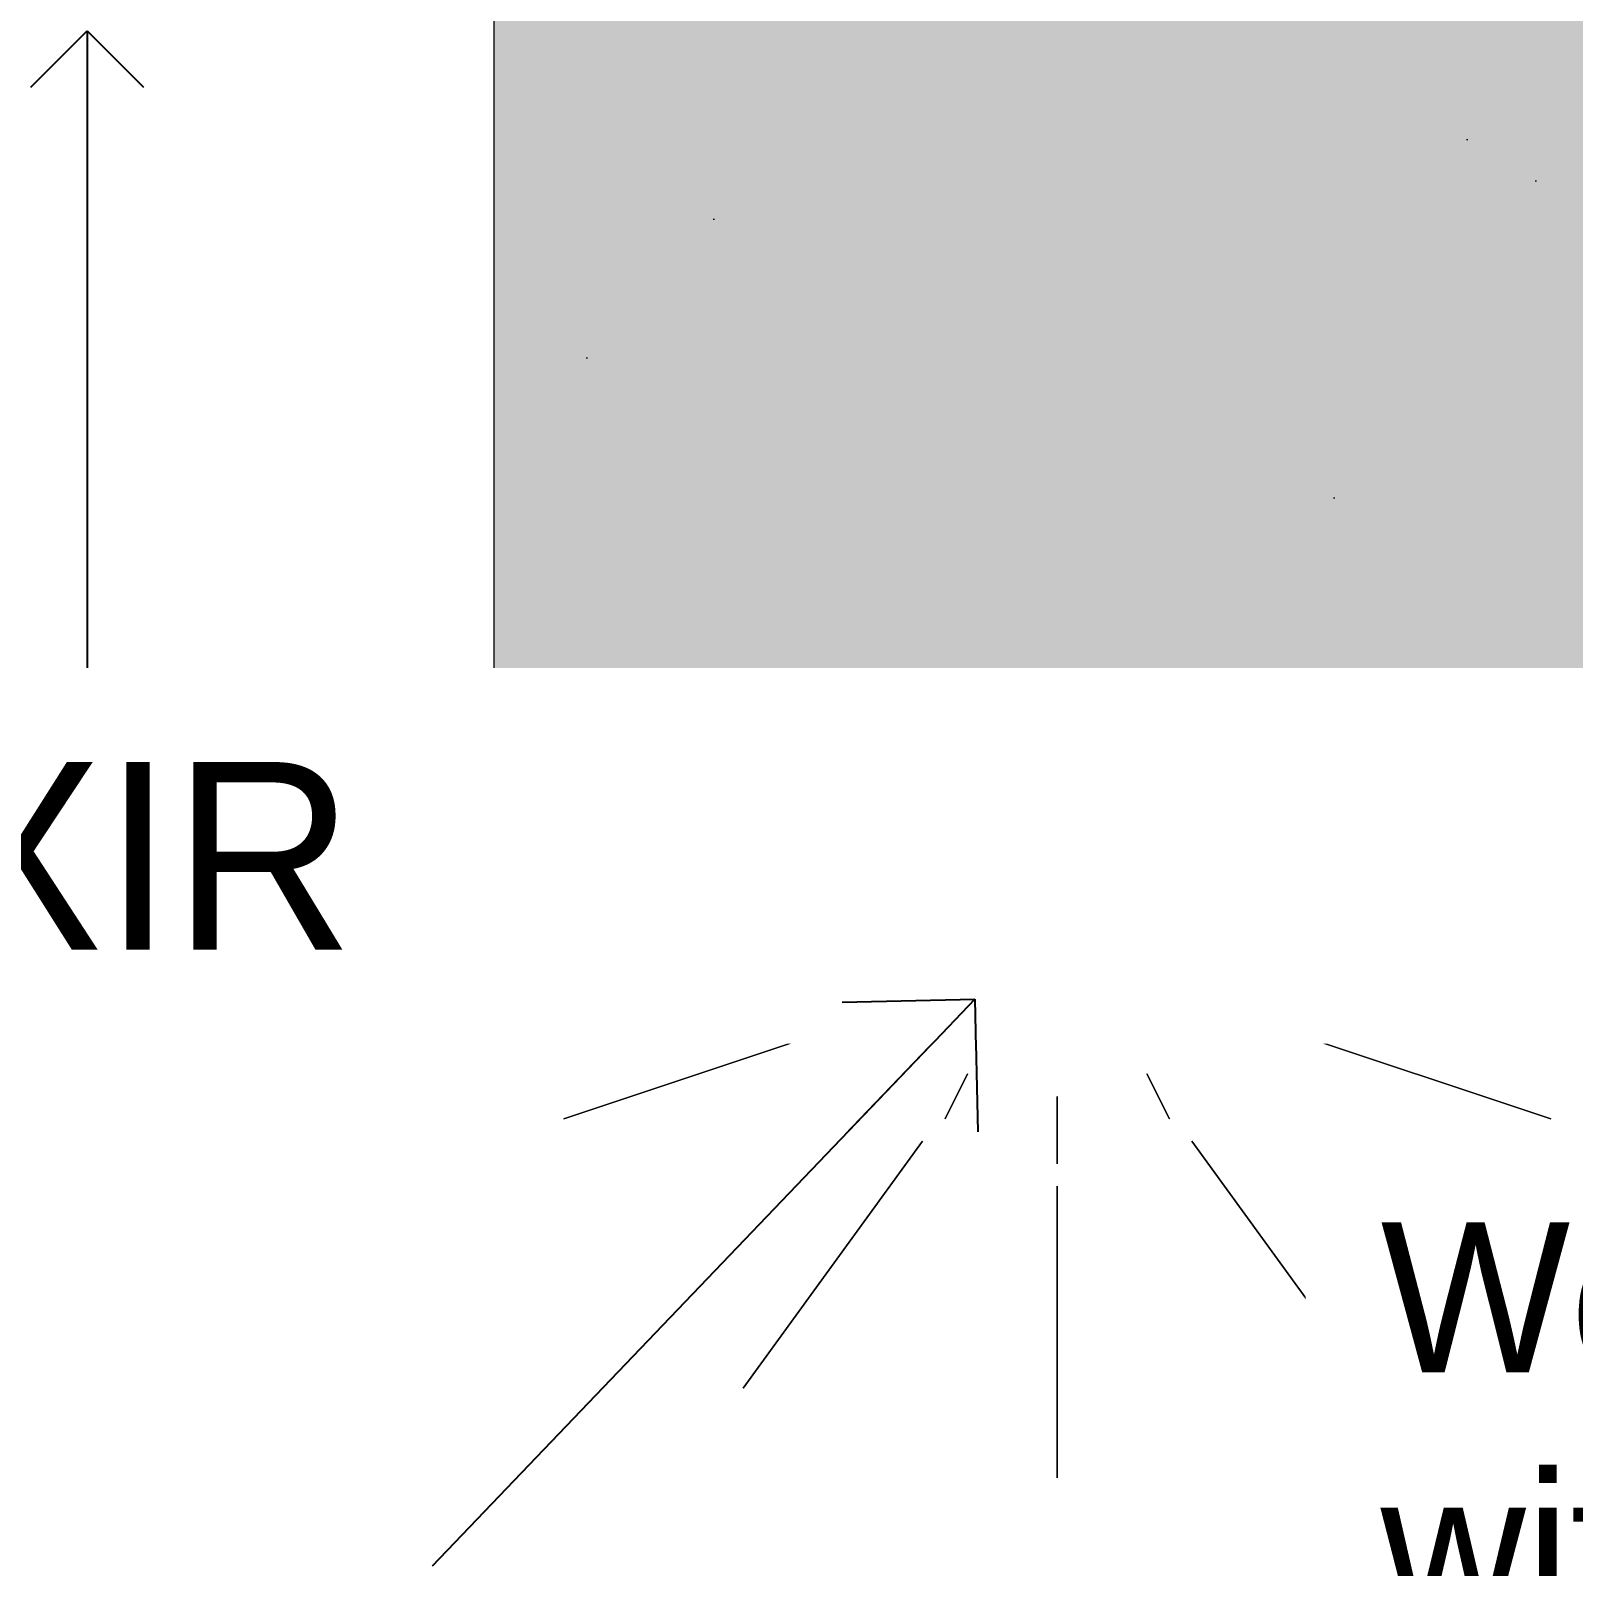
# Model space of a CAD drawing. Header units: inches. Extents: x -137722 to 81594, y -22256 to -1207.
# Drawn here: x -64405.863 to -64403.81, y -2397.022 to -2394.978 of the extents above; entities that cross this region are included whole.
import ezdxf

# ---------------------------------------------------------------- set-up
doc = ezdxf.new("R2010")
doc.units = ezdxf.units.IN
doc.header["$LTSCALE"] = 0.05
doc.header["$MEASUREMENT"] = 0
doc.layers.add('Civil Dimension - Text', color=7, linetype='Continuous')
doc.layers.add('text', color=176, linetype='Continuous')
doc.layers.add('FURNITURE', color=36, linetype='Continuous', lineweight=18)
doc.layers.add('PDF6_RCP 1', color=7, linetype='Continuous', true_color=0xb9b9b9)
doc.styles.add('4MMOF3-8', font='ARIALN.TTF', dxfattribs={"height": 5.12})
doc.styles.add('9-128OF1-4', font='stylu.ttf')
doc.dimstyles.new('DIM 1-4', dxfattribs={"dimtxt": 3.0792, "dimasz": 1.82, "dimexe": 1.82, "dimexo": 0, "dimgap": 0.09, "dimtad": 0, "dimzin": 0, "dimdsep": 46, "dimlunit": 4, "dimtxsty": '9-128OF1-4', "dimblk": 'ARCHTICK', "dimcen": 1.8125, "dimdle": 1.82, "dimclrd": 8, "dimclre": 8, "dimadec": 0, "dimazin": 0, "dimtfac": 1, "dimtofl": 0, "dimtmove": 0, "dimatfit": 3, "dimldrblk": 'OPEN90', "dimfxl": 1, "dimtolj": 1, "dimtzin": 0, "dimlwd": -1, "dimarcsym": 0})
pattern_1 = [(127.5, (-109978.4844, 75117.7035), (-1.92682377, -0.062993358), [0, -1.52, 0, -1.7, 0, -1.625]), (97.5, (-109978.4844, 75117.7035), (-2.822146065, 1.769776705), [0, -0.82, 0, -1.37, 0, -0.525]), (57.5, (-109978.4844, 75116.4735), (-0.005659054, 3.114141862), [0, -0.5, 0, -1.8, 0, -2.35]), (47.5, (-109978.4844, 75116.4735), (-0.877675565, 3.006126605), [0, -0.25, 0, -1.18, 0, -1.35])]

# ---------------------------------------------------------------- blocks, each defined once
blk = doc.blocks.new('_ArchTick')
at = {"color": 0, "const_width": 0.15}
blk.add_lwpolyline([(-0.5, -0.5), (0.5, 0.5)], dxfattribs=at)
blk = doc.blocks.new('_Open90')
at = {"color": 0, "linetype": 'ByBlock', "lineweight": -2}
for p, q in [((-0.5, 0.5), (0, 0)), ((0, 0), (-1, 0)), ((0, 0), (-0.5, -0.5))]:
    blk.add_line(p, q, dxfattribs=at)

msp = doc.modelspace()

# ---------------------------------------------------------------- hatches: boundary and pattern name
at = {"layer": 'FURNITURE', "ltscale": 50}
h = msp.add_hatch(dxfattribs=at)
h.set_pattern_fill('AR-SAND', color=256, angle=90)
h.set_pattern_definition(pattern_1)
h.paths.add_polyline_path([(-64403.7469, -2394.0381), (-64405.2469, -2394.0381), (-64405.2469, -2396.0381), (-64403.7469, -2396.0381)])
h = msp.add_hatch(dxfattribs=at)
h.set_pattern_fill('AR-SAND', color=256, angle=90)
h.set_pattern_definition(pattern_1)
h.paths.add_polyline_path([(-64405.2469, -2396.0381), (-64403.7469, -2396.0381), (-64403.7469, -2394.0381), (-64405.2469, -2394.0381)])
h = msp.add_hatch(dxfattribs=at)
h.set_pattern_fill('AR-SAND', color=256, angle=90)
h.set_pattern_definition(pattern_1)
h.paths.add_polyline_path([(-64405.2469, -2396.0381), (-64403.7469, -2396.0381), (-64403.7469, -2394.0381), (-64405.2469, -2394.0381)])
h = msp.add_hatch(color=256, dxfattribs=at)
h.dxf.hatch_style = 1
h.paths.add_polyline_path([(-64403.7469, -2394.0381), (-64405.2469, -2394.0381), (-64405.2469, -2396.0381), (-64403.7469, -2396.0381)])
at = {"layer": 'PDF6_RCP 1', "true_color": 0xf8d731}
msp.add_hatch(color=40, dxfattribs=at).paths.add_polyline_path([(-64404.4371, -2396.1874), (-64404.5865, -2396.1874), (-64404.5865, -2396.0978), (-64404.4371, -2396.0978)])

# ---------------------------------------------------------------- linework, layer by layer
at = {"layer": 'FURNITURE', "ltscale": 50}
msp.add_lwpolyline([(-64403.7469, -2396.0381), (-64403.7469, -2394.0381), (-64405.2469, -2394.0381), (-64405.2469, -2396.0381)], close=True, dxfattribs=at)
at = {"layer": 'PDF6_RCP 1', "color": 244, "lineweight": 5, "true_color": 0x991b1e}
for points in [[(-64404.8553, -2396.0381), (-64404.1385, -2396.0381), (-64404.1385, -2396.0978), (-64404.8553, -2396.0978)], [(-64404.8553, -2396.0381), (-64404.1385, -2396.0381), (-64404.1385, -2396.0978), (-64404.8553, -2396.0978)], [(-64404.8553, -2396.0381), (-64404.1385, -2396.0381), (-64404.1385, -2396.0978), (-64404.8553, -2396.0978)], [(-64404.8553, -2396.0381), (-64404.1385, -2396.0381), (-64404.1385, -2396.0978), (-64404.8553, -2396.0978)], [(-64404.8553, -2396.0381), (-64404.1385, -2396.0381), (-64404.1385, -2396.0978), (-64404.8553, -2396.0978)], [(-64404.8553, -2396.0381), (-64404.1385, -2396.0381), (-64404.1385, -2396.0978), (-64404.8553, -2396.0978)], [(-64404.8553, -2396.0381), (-64404.1385, -2396.0381), (-64404.1385, -2396.0978), (-64404.8553, -2396.0978)], [(-64404.8553, -2396.0381), (-64404.1385, -2396.0381), (-64404.1385, -2396.0978), (-64404.8553, -2396.0978)], [(-64404.8553, -2396.0381), (-64404.1385, -2396.0381), (-64404.1385, -2396.0978), (-64404.8553, -2396.0978)], [(-64404.8553, -2396.0381), (-64404.1385, -2396.0381), (-64404.1385, -2396.0978), (-64404.8553, -2396.0978)], [(-64404.8553, -2396.0381), (-64404.1385, -2396.0381), (-64404.1385, -2396.0978), (-64404.8553, -2396.0978)], [(-64404.8553, -2396.0381), (-64404.1385, -2396.0381), (-64404.1385, -2396.0978), (-64404.8553, -2396.0978)], [(-64404.8553, -2396.0381), (-64404.1385, -2396.0381), (-64404.1385, -2396.0978), (-64404.8553, -2396.0978)], [(-64404.8553, -2396.0381), (-64404.1385, -2396.0381), (-64404.1385, -2396.0978), (-64404.8553, -2396.0978)], [(-64404.8553, -2396.0381), (-64404.1385, -2396.0381), (-64404.1385, -2396.0978), (-64404.8553, -2396.0978)], [(-64404.8553, -2396.0381), (-64404.1385, -2396.0381), (-64404.1385, -2396.0978), (-64404.8553, -2396.0978)], [(-64404.8553, -2396.0381), (-64404.1385, -2396.0381), (-64404.1385, -2396.0978), (-64404.8553, -2396.0978)], [(-64404.8553, -2396.0381), (-64404.1385, -2396.0381), (-64404.1385, -2396.0978), (-64404.8553, -2396.0978)], [(-64404.8553, -2396.0381), (-64404.1385, -2396.0381), (-64404.1385, -2396.0978), (-64404.8553, -2396.0978)], [(-64404.8553, -2396.0381), (-64404.1385, -2396.0381), (-64404.1385, -2396.0978), (-64404.8553, -2396.0978)], [(-64404.8553, -2396.0381), (-64404.1385, -2396.0381), (-64404.1385, -2396.0978), (-64404.8553, -2396.0978)], [(-64404.8553, -2396.0381), (-64404.1385, -2396.0381), (-64404.1385, -2396.0978), (-64404.8553, -2396.0978)], [(-64404.8553, -2396.0381), (-64404.1385, -2396.0381), (-64404.1385, -2396.0978), (-64404.8553, -2396.0978)], [(-64404.8553, -2396.0381), (-64404.1385, -2396.0381), (-64404.1385, -2396.0978), (-64404.8553, -2396.0978)], [(-64404.8553, -2396.0381), (-64404.1385, -2396.0381), (-64404.1385, -2396.0978), (-64404.8553, -2396.0978)], [(-64404.8553, -2396.0381), (-64404.1385, -2396.0381), (-64404.1385, -2396.0978), (-64404.8553, -2396.0978)], [(-64404.8553, -2396.0381), (-64404.1385, -2396.0381), (-64404.1385, -2396.0978), (-64404.8553, -2396.0978)], [(-64404.8553, -2396.0381), (-64404.1385, -2396.0381), (-64404.1385, -2396.0978), (-64404.8553, -2396.0978)], [(-64404.8553, -2396.0381), (-64404.1385, -2396.0381), (-64404.1385, -2396.0978), (-64404.8553, -2396.0978)], [(-64404.5865, -2396.0978), (-64404.4371, -2396.0978), (-64404.4371, -2396.1874), (-64404.5865, -2396.1874)], [(-64404.5865, -2396.0978), (-64404.4371, -2396.0978), (-64404.4371, -2396.1874), (-64404.5865, -2396.1874)], [(-64404.5865, -2396.0978), (-64404.4371, -2396.0978), (-64404.4371, -2396.1874), (-64404.5865, -2396.1874)], [(-64404.5865, -2396.0978), (-64404.4371, -2396.0978), (-64404.4371, -2396.1874), (-64404.5865, -2396.1874)], [(-64404.5865, -2396.0978), (-64404.4371, -2396.0978), (-64404.4371, -2396.1874), (-64404.5865, -2396.1874)], [(-64404.5865, -2396.0978), (-64404.4371, -2396.0978), (-64404.4371, -2396.1874), (-64404.5865, -2396.1874)], [(-64404.5865, -2396.0978), (-64404.4371, -2396.0978), (-64404.4371, -2396.1874), (-64404.5865, -2396.1874)], [(-64404.5865, -2396.0978), (-64404.4371, -2396.0978), (-64404.4371, -2396.1874), (-64404.5865, -2396.1874)], [(-64404.5865, -2396.0978), (-64404.4371, -2396.0978), (-64404.4371, -2396.1874), (-64404.5865, -2396.1874)], [(-64404.5865, -2396.0978), (-64404.4371, -2396.0978), (-64404.4371, -2396.1874), (-64404.5865, -2396.1874)], [(-64404.5865, -2396.0978), (-64404.4371, -2396.0978), (-64404.4371, -2396.1874), (-64404.5865, -2396.1874)], [(-64404.5865, -2396.0978), (-64404.4371, -2396.0978), (-64404.4371, -2396.1874), (-64404.5865, -2396.1874)], [(-64404.5865, -2396.0978), (-64404.4371, -2396.0978), (-64404.4371, -2396.1874), (-64404.5865, -2396.1874)], [(-64404.5865, -2396.0978), (-64404.4371, -2396.0978), (-64404.4371, -2396.1874), (-64404.5865, -2396.1874)], [(-64404.5865, -2396.0978), (-64404.4371, -2396.0978), (-64404.4371, -2396.1874), (-64404.5865, -2396.1874)], [(-64404.5865, -2396.0978), (-64404.4371, -2396.0978), (-64404.4371, -2396.1874), (-64404.5865, -2396.1874)], [(-64404.5865, -2396.0978), (-64404.4371, -2396.0978), (-64404.4371, -2396.1874), (-64404.5865, -2396.1874)], [(-64404.5865, -2396.0978), (-64404.4371, -2396.0978), (-64404.4371, -2396.1874), (-64404.5865, -2396.1874)], [(-64404.5865, -2396.0978), (-64404.4371, -2396.0978), (-64404.4371, -2396.1874), (-64404.5865, -2396.1874)], [(-64404.5865, -2396.0978), (-64404.4371, -2396.0978), (-64404.4371, -2396.1874), (-64404.5865, -2396.1874)], [(-64404.5865, -2396.0978), (-64404.4371, -2396.0978), (-64404.4371, -2396.1874), (-64404.5865, -2396.1874)], [(-64404.5865, -2396.0978), (-64404.4371, -2396.0978), (-64404.4371, -2396.1874), (-64404.5865, -2396.1874)], [(-64404.5865, -2396.0978), (-64404.4371, -2396.0978), (-64404.4371, -2396.1874), (-64404.5865, -2396.1874)], [(-64404.5865, -2396.0978), (-64404.4371, -2396.0978), (-64404.4371, -2396.1874), (-64404.5865, -2396.1874)], [(-64404.5865, -2396.0978), (-64404.4371, -2396.0978), (-64404.4371, -2396.1874), (-64404.5865, -2396.1874)], [(-64404.5865, -2396.0978), (-64404.4371, -2396.0978), (-64404.4371, -2396.1874), (-64404.5865, -2396.1874)], [(-64404.5865, -2396.0978), (-64404.4371, -2396.0978), (-64404.4371, -2396.1874), (-64404.5865, -2396.1874)], [(-64404.5865, -2396.0978), (-64404.4371, -2396.0978), (-64404.4371, -2396.1874), (-64404.5865, -2396.1874)], [(-64404.5865, -2396.0978), (-64404.4371, -2396.0978), (-64404.4371, -2396.1874), (-64404.5865, -2396.1874)]]:
    msp.add_lwpolyline(points, close=True, dxfattribs=at)
at = {"layer": 'PDF6_RCP 1', "color": 244, "lineweight": 0, "true_color": 0x991b1e}
for points in [[(-64404.7955, -2396.1576), (-64405.1838, -2396.1576)], [(-64404.7955, -2396.1576), (-64405.1838, -2396.1576)], [(-64404.6761, -2396.1576), (-64404.7657, -2396.1576)], [(-64404.6761, -2396.1576), (-64404.7657, -2396.1576)], [(-64404.3177, -2396.1576), (-64404.2281, -2396.1576)], [(-64404.3177, -2396.1576), (-64404.2281, -2396.1576)], [(-64404.1982, -2396.1576), (-64403.81, -2396.1576)], [(-64404.1982, -2396.1576), (-64403.81, -2396.1576)], [(-64404.6761, -2396.277), (-64404.7657, -2396.3069)], [(-64404.6761, -2396.277), (-64404.7657, -2396.3069)], [(-64404.3177, -2396.277), (-64404.258, -2396.3069)], [(-64404.3177, -2396.277), (-64404.258, -2396.3069)], [(-64404.7955, -2396.3069), (-64405.1539, -2396.4264)], [(-64404.7955, -2396.3069), (-64405.1539, -2396.4264)], [(-64404.1982, -2396.3069), (-64403.8398, -2396.4264)], [(-64404.1982, -2396.3069), (-64403.8398, -2396.4264)], [(-64404.6163, -2396.3666), (-64404.6462, -2396.4264)], [(-64404.6163, -2396.3666), (-64404.6462, -2396.4264)], [(-64404.3774, -2396.3666), (-64404.3475, -2396.4264)], [(-64404.3774, -2396.3666), (-64404.3475, -2396.4264)], [(-64404.4969, -2396.3965), (-64404.4969, -2396.4861)], [(-64404.4969, -2396.3965), (-64404.4969, -2396.4861)], [(-64404.6761, -2396.4562), (-64404.915, -2396.7847)], [(-64404.6761, -2396.4562), (-64404.915, -2396.7847)], [(-64404.3177, -2396.4562), (-64404.0788, -2396.7847)], [(-64404.3177, -2396.4562), (-64404.0788, -2396.7847)], [(-64404.4969, -2396.516), (-64404.4969, -2396.9042)], [(-64404.4969, -2396.516), (-64404.4969, -2396.9042)]]:
    msp.add_lwpolyline(points, close=True, dxfattribs=at)
for points in [[(-64405.1838, -2396.1576), (-64404.7955, -2396.1576)], [(-64405.1838, -2396.1576), (-64404.7955, -2396.1576)], [(-64405.1838, -2396.1576), (-64404.7955, -2396.1576)], [(-64405.1838, -2396.1576), (-64404.7955, -2396.1576)], [(-64405.1838, -2396.1576), (-64404.7955, -2396.1576)], [(-64405.1838, -2396.1576), (-64404.7955, -2396.1576)], [(-64405.1838, -2396.1576), (-64404.7955, -2396.1576)], [(-64405.1838, -2396.1576), (-64404.7955, -2396.1576)], [(-64405.1838, -2396.1576), (-64404.7955, -2396.1576)], [(-64405.1838, -2396.1576), (-64404.7955, -2396.1576)], [(-64405.1838, -2396.1576), (-64404.7955, -2396.1576)], [(-64405.1838, -2396.1576), (-64404.7955, -2396.1576)], [(-64405.1838, -2396.1576), (-64404.7955, -2396.1576)], [(-64405.1838, -2396.1576), (-64404.7955, -2396.1576)], [(-64405.1838, -2396.1576), (-64404.7955, -2396.1576)], [(-64405.1838, -2396.1576), (-64404.7955, -2396.1576)], [(-64405.1838, -2396.1576), (-64404.7955, -2396.1576)], [(-64405.1838, -2396.1576), (-64404.7955, -2396.1576)], [(-64405.1838, -2396.1576), (-64404.7955, -2396.1576)], [(-64405.1838, -2396.1576), (-64404.7955, -2396.1576)], [(-64405.1838, -2396.1576), (-64404.7955, -2396.1576)], [(-64405.1838, -2396.1576), (-64404.7955, -2396.1576)], [(-64405.1838, -2396.1576), (-64404.7955, -2396.1576)], [(-64405.1838, -2396.1576), (-64404.7955, -2396.1576)], [(-64405.1838, -2396.1576), (-64404.7955, -2396.1576)], [(-64404.7657, -2396.1576), (-64404.6761, -2396.1576)], [(-64404.7657, -2396.1576), (-64404.6761, -2396.1576)], [(-64404.7657, -2396.1576), (-64404.6761, -2396.1576)], [(-64404.7657, -2396.1576), (-64404.6761, -2396.1576)], [(-64404.7657, -2396.1576), (-64404.6761, -2396.1576)], [(-64404.7657, -2396.1576), (-64404.6761, -2396.1576)], [(-64404.7657, -2396.1576), (-64404.6761, -2396.1576)], [(-64404.7657, -2396.1576), (-64404.6761, -2396.1576)], [(-64404.7657, -2396.1576), (-64404.6761, -2396.1576)], [(-64404.7657, -2396.1576), (-64404.6761, -2396.1576)], [(-64404.7657, -2396.1576), (-64404.6761, -2396.1576)], [(-64404.7657, -2396.1576), (-64404.6761, -2396.1576)], [(-64404.7657, -2396.1576), (-64404.6761, -2396.1576)], [(-64404.7657, -2396.1576), (-64404.6761, -2396.1576)], [(-64404.7657, -2396.1576), (-64404.6761, -2396.1576)], [(-64404.7657, -2396.1576), (-64404.6761, -2396.1576)], [(-64404.7657, -2396.1576), (-64404.6761, -2396.1576)], [(-64404.7657, -2396.1576), (-64404.6761, -2396.1576)], [(-64404.7657, -2396.1576), (-64404.6761, -2396.1576)], [(-64404.7657, -2396.1576), (-64404.6761, -2396.1576)], [(-64404.7657, -2396.1576), (-64404.6761, -2396.1576)], [(-64404.7657, -2396.1576), (-64404.6761, -2396.1576)], [(-64404.7657, -2396.1576), (-64404.6761, -2396.1576)], [(-64404.7657, -2396.1576), (-64404.6761, -2396.1576)], [(-64404.7657, -2396.1576), (-64404.6761, -2396.1576)], [(-64404.2281, -2396.1576), (-64404.3177, -2396.1576)], [(-64404.2281, -2396.1576), (-64404.3177, -2396.1576)], [(-64404.2281, -2396.1576), (-64404.3177, -2396.1576)], [(-64404.2281, -2396.1576), (-64404.3177, -2396.1576)], [(-64404.2281, -2396.1576), (-64404.3177, -2396.1576)], [(-64404.2281, -2396.1576), (-64404.3177, -2396.1576)], [(-64404.2281, -2396.1576), (-64404.3177, -2396.1576)], [(-64404.2281, -2396.1576), (-64404.3177, -2396.1576)], [(-64404.2281, -2396.1576), (-64404.3177, -2396.1576)], [(-64404.2281, -2396.1576), (-64404.3177, -2396.1576)], [(-64404.2281, -2396.1576), (-64404.3177, -2396.1576)], [(-64404.2281, -2396.1576), (-64404.3177, -2396.1576)], [(-64404.2281, -2396.1576), (-64404.3177, -2396.1576)], [(-64404.2281, -2396.1576), (-64404.3177, -2396.1576)], [(-64404.2281, -2396.1576), (-64404.3177, -2396.1576)], [(-64404.2281, -2396.1576), (-64404.3177, -2396.1576)], [(-64404.2281, -2396.1576), (-64404.3177, -2396.1576)], [(-64404.2281, -2396.1576), (-64404.3177, -2396.1576)], [(-64404.2281, -2396.1576), (-64404.3177, -2396.1576)], [(-64404.2281, -2396.1576), (-64404.3177, -2396.1576)], [(-64404.2281, -2396.1576), (-64404.3177, -2396.1576)], [(-64404.2281, -2396.1576), (-64404.3177, -2396.1576)], [(-64404.2281, -2396.1576), (-64404.3177, -2396.1576)], [(-64404.2281, -2396.1576), (-64404.3177, -2396.1576)], [(-64404.2281, -2396.1576), (-64404.3177, -2396.1576)], [(-64403.81, -2396.1576), (-64404.1982, -2396.1576)], [(-64403.81, -2396.1576), (-64404.1982, -2396.1576)], [(-64403.81, -2396.1576), (-64404.1982, -2396.1576)], [(-64403.81, -2396.1576), (-64404.1982, -2396.1576)], [(-64403.81, -2396.1576), (-64404.1982, -2396.1576)], [(-64403.81, -2396.1576), (-64404.1982, -2396.1576)], [(-64403.81, -2396.1576), (-64404.1982, -2396.1576)], [(-64403.81, -2396.1576), (-64404.1982, -2396.1576)], [(-64403.81, -2396.1576), (-64404.1982, -2396.1576)], [(-64403.81, -2396.1576), (-64404.1982, -2396.1576)], [(-64403.81, -2396.1576), (-64404.1982, -2396.1576)], [(-64403.81, -2396.1576), (-64404.1982, -2396.1576)], [(-64403.81, -2396.1576), (-64404.1982, -2396.1576)], [(-64403.81, -2396.1576), (-64404.1982, -2396.1576)], [(-64403.81, -2396.1576), (-64404.1982, -2396.1576)], [(-64403.81, -2396.1576), (-64404.1982, -2396.1576)], [(-64403.81, -2396.1576), (-64404.1982, -2396.1576)], [(-64403.81, -2396.1576), (-64404.1982, -2396.1576)], [(-64403.81, -2396.1576), (-64404.1982, -2396.1576)], [(-64403.81, -2396.1576), (-64404.1982, -2396.1576)], [(-64403.81, -2396.1576), (-64404.1982, -2396.1576)], [(-64403.81, -2396.1576), (-64404.1982, -2396.1576)], [(-64403.81, -2396.1576), (-64404.1982, -2396.1576)], [(-64403.81, -2396.1576), (-64404.1982, -2396.1576)], [(-64403.81, -2396.1576), (-64404.1982, -2396.1576)], [(-64404.7657, -2396.3069), (-64404.6761, -2396.277)], [(-64404.7657, -2396.3069), (-64404.6761, -2396.277)], [(-64404.7657, -2396.3069), (-64404.6761, -2396.277)], [(-64404.7657, -2396.3069), (-64404.6761, -2396.277)], [(-64404.7657, -2396.3069), (-64404.6761, -2396.277)], [(-64404.7657, -2396.3069), (-64404.6761, -2396.277)], [(-64404.7657, -2396.3069), (-64404.6761, -2396.277)], [(-64404.7657, -2396.3069), (-64404.6761, -2396.277)], [(-64404.7657, -2396.3069), (-64404.6761, -2396.277)], [(-64404.7657, -2396.3069), (-64404.6761, -2396.277)], [(-64404.7657, -2396.3069), (-64404.6761, -2396.277)], [(-64404.7657, -2396.3069), (-64404.6761, -2396.277)], [(-64404.7657, -2396.3069), (-64404.6761, -2396.277)], [(-64404.7657, -2396.3069), (-64404.6761, -2396.277)], [(-64404.7657, -2396.3069), (-64404.6761, -2396.277)], [(-64404.7657, -2396.3069), (-64404.6761, -2396.277)], [(-64404.7657, -2396.3069), (-64404.6761, -2396.277)], [(-64404.7657, -2396.3069), (-64404.6761, -2396.277)], [(-64404.7657, -2396.3069), (-64404.6761, -2396.277)], [(-64404.7657, -2396.3069), (-64404.6761, -2396.277)], [(-64404.7657, -2396.3069), (-64404.6761, -2396.277)], [(-64404.7657, -2396.3069), (-64404.6761, -2396.277)], [(-64404.7657, -2396.3069), (-64404.6761, -2396.277)], [(-64404.7657, -2396.3069), (-64404.6761, -2396.277)], [(-64404.7657, -2396.3069), (-64404.6761, -2396.277)], [(-64404.258, -2396.3069), (-64404.3177, -2396.277)], [(-64404.258, -2396.3069), (-64404.3177, -2396.277)], [(-64404.258, -2396.3069), (-64404.3177, -2396.277)], [(-64404.258, -2396.3069), (-64404.3177, -2396.277)], [(-64404.258, -2396.3069), (-64404.3177, -2396.277)], [(-64404.258, -2396.3069), (-64404.3177, -2396.277)], [(-64404.258, -2396.3069), (-64404.3177, -2396.277)], [(-64404.258, -2396.3069), (-64404.3177, -2396.277)], [(-64404.258, -2396.3069), (-64404.3177, -2396.277)], [(-64404.258, -2396.3069), (-64404.3177, -2396.277)], [(-64404.258, -2396.3069), (-64404.3177, -2396.277)], [(-64404.258, -2396.3069), (-64404.3177, -2396.277)], [(-64404.258, -2396.3069), (-64404.3177, -2396.277)], [(-64404.258, -2396.3069), (-64404.3177, -2396.277)], [(-64404.258, -2396.3069), (-64404.3177, -2396.277)], [(-64404.258, -2396.3069), (-64404.3177, -2396.277)], [(-64404.258, -2396.3069), (-64404.3177, -2396.277)], [(-64404.258, -2396.3069), (-64404.3177, -2396.277)], [(-64404.258, -2396.3069), (-64404.3177, -2396.277)], [(-64404.258, -2396.3069), (-64404.3177, -2396.277)], [(-64404.258, -2396.3069), (-64404.3177, -2396.277)], [(-64404.258, -2396.3069), (-64404.3177, -2396.277)], [(-64404.258, -2396.3069), (-64404.3177, -2396.277)], [(-64404.258, -2396.3069), (-64404.3177, -2396.277)], [(-64404.258, -2396.3069), (-64404.3177, -2396.277)], [(-64405.1539, -2396.4264), (-64404.7955, -2396.3069)], [(-64405.1539, -2396.4264), (-64404.7955, -2396.3069)], [(-64405.1539, -2396.4264), (-64404.7955, -2396.3069)], [(-64405.1539, -2396.4264), (-64404.7955, -2396.3069)], [(-64405.1539, -2396.4264), (-64404.7955, -2396.3069)], [(-64405.1539, -2396.4264), (-64404.7955, -2396.3069)], [(-64405.1539, -2396.4264), (-64404.7955, -2396.3069)], [(-64405.1539, -2396.4264), (-64404.7955, -2396.3069)], [(-64405.1539, -2396.4264), (-64404.7955, -2396.3069)], [(-64405.1539, -2396.4264), (-64404.7955, -2396.3069)], [(-64405.1539, -2396.4264), (-64404.7955, -2396.3069)], [(-64405.1539, -2396.4264), (-64404.7955, -2396.3069)], [(-64405.1539, -2396.4264), (-64404.7955, -2396.3069)], [(-64405.1539, -2396.4264), (-64404.7955, -2396.3069)], [(-64405.1539, -2396.4264), (-64404.7955, -2396.3069)], [(-64405.1539, -2396.4264), (-64404.7955, -2396.3069)], [(-64405.1539, -2396.4264), (-64404.7955, -2396.3069)], [(-64405.1539, -2396.4264), (-64404.7955, -2396.3069)], [(-64405.1539, -2396.4264), (-64404.7955, -2396.3069)], [(-64405.1539, -2396.4264), (-64404.7955, -2396.3069)], [(-64405.1539, -2396.4264), (-64404.7955, -2396.3069)], [(-64405.1539, -2396.4264), (-64404.7955, -2396.3069)], [(-64405.1539, -2396.4264), (-64404.7955, -2396.3069)], [(-64405.1539, -2396.4264), (-64404.7955, -2396.3069)], [(-64405.1539, -2396.4264), (-64404.7955, -2396.3069)], [(-64403.8398, -2396.4264), (-64404.1982, -2396.3069)], [(-64403.8398, -2396.4264), (-64404.1982, -2396.3069)], [(-64403.8398, -2396.4264), (-64404.1982, -2396.3069)], [(-64403.8398, -2396.4264), (-64404.1982, -2396.3069)], [(-64403.8398, -2396.4264), (-64404.1982, -2396.3069)], [(-64403.8398, -2396.4264), (-64404.1982, -2396.3069)], [(-64403.8398, -2396.4264), (-64404.1982, -2396.3069)], [(-64403.8398, -2396.4264), (-64404.1982, -2396.3069)], [(-64403.8398, -2396.4264), (-64404.1982, -2396.3069)], [(-64403.8398, -2396.4264), (-64404.1982, -2396.3069)], [(-64403.8398, -2396.4264), (-64404.1982, -2396.3069)], [(-64403.8398, -2396.4264), (-64404.1982, -2396.3069)], [(-64403.8398, -2396.4264), (-64404.1982, -2396.3069)], [(-64403.8398, -2396.4264), (-64404.1982, -2396.3069)], [(-64403.8398, -2396.4264), (-64404.1982, -2396.3069)], [(-64403.8398, -2396.4264), (-64404.1982, -2396.3069)], [(-64403.8398, -2396.4264), (-64404.1982, -2396.3069)], [(-64403.8398, -2396.4264), (-64404.1982, -2396.3069)], [(-64403.8398, -2396.4264), (-64404.1982, -2396.3069)], [(-64403.8398, -2396.4264), (-64404.1982, -2396.3069)], [(-64403.8398, -2396.4264), (-64404.1982, -2396.3069)], [(-64403.8398, -2396.4264), (-64404.1982, -2396.3069)], [(-64403.8398, -2396.4264), (-64404.1982, -2396.3069)], [(-64403.8398, -2396.4264), (-64404.1982, -2396.3069)], [(-64403.8398, -2396.4264), (-64404.1982, -2396.3069)], [(-64404.6462, -2396.4264), (-64404.6163, -2396.3666)], [(-64404.6462, -2396.4264), (-64404.6163, -2396.3666)], [(-64404.6462, -2396.4264), (-64404.6163, -2396.3666)], [(-64404.6462, -2396.4264), (-64404.6163, -2396.3666)], [(-64404.6462, -2396.4264), (-64404.6163, -2396.3666)], [(-64404.6462, -2396.4264), (-64404.6163, -2396.3666)], [(-64404.6462, -2396.4264), (-64404.6163, -2396.3666)], [(-64404.6462, -2396.4264), (-64404.6163, -2396.3666)], [(-64404.6462, -2396.4264), (-64404.6163, -2396.3666)], [(-64404.6462, -2396.4264), (-64404.6163, -2396.3666)], [(-64404.6462, -2396.4264), (-64404.6163, -2396.3666)], [(-64404.6462, -2396.4264), (-64404.6163, -2396.3666)], [(-64404.6462, -2396.4264), (-64404.6163, -2396.3666)], [(-64404.6462, -2396.4264), (-64404.6163, -2396.3666)], [(-64404.6462, -2396.4264), (-64404.6163, -2396.3666)], [(-64404.6462, -2396.4264), (-64404.6163, -2396.3666)], [(-64404.6462, -2396.4264), (-64404.6163, -2396.3666)], [(-64404.6462, -2396.4264), (-64404.6163, -2396.3666)], [(-64404.6462, -2396.4264), (-64404.6163, -2396.3666)], [(-64404.6462, -2396.4264), (-64404.6163, -2396.3666)], [(-64404.6462, -2396.4264), (-64404.6163, -2396.3666)], [(-64404.6462, -2396.4264), (-64404.6163, -2396.3666)], [(-64404.6462, -2396.4264), (-64404.6163, -2396.3666)], [(-64404.6462, -2396.4264), (-64404.6163, -2396.3666)], [(-64404.6462, -2396.4264), (-64404.6163, -2396.3666)], [(-64404.3475, -2396.4264), (-64404.3774, -2396.3666)], [(-64404.3475, -2396.4264), (-64404.3774, -2396.3666)], [(-64404.3475, -2396.4264), (-64404.3774, -2396.3666)], [(-64404.3475, -2396.4264), (-64404.3774, -2396.3666)], [(-64404.3475, -2396.4264), (-64404.3774, -2396.3666)], [(-64404.3475, -2396.4264), (-64404.3774, -2396.3666)], [(-64404.3475, -2396.4264), (-64404.3774, -2396.3666)], [(-64404.3475, -2396.4264), (-64404.3774, -2396.3666)], [(-64404.3475, -2396.4264), (-64404.3774, -2396.3666)], [(-64404.3475, -2396.4264), (-64404.3774, -2396.3666)], [(-64404.3475, -2396.4264), (-64404.3774, -2396.3666)], [(-64404.3475, -2396.4264), (-64404.3774, -2396.3666)], [(-64404.3475, -2396.4264), (-64404.3774, -2396.3666)], [(-64404.3475, -2396.4264), (-64404.3774, -2396.3666)], [(-64404.3475, -2396.4264), (-64404.3774, -2396.3666)], [(-64404.3475, -2396.4264), (-64404.3774, -2396.3666)], [(-64404.3475, -2396.4264), (-64404.3774, -2396.3666)], [(-64404.3475, -2396.4264), (-64404.3774, -2396.3666)], [(-64404.3475, -2396.4264), (-64404.3774, -2396.3666)], [(-64404.3475, -2396.4264), (-64404.3774, -2396.3666)], [(-64404.3475, -2396.4264), (-64404.3774, -2396.3666)], [(-64404.3475, -2396.4264), (-64404.3774, -2396.3666)], [(-64404.3475, -2396.4264), (-64404.3774, -2396.3666)], [(-64404.3475, -2396.4264), (-64404.3774, -2396.3666)], [(-64404.3475, -2396.4264), (-64404.3774, -2396.3666)], [(-64404.4969, -2396.4861), (-64404.4969, -2396.3965)], [(-64404.4969, -2396.4861), (-64404.4969, -2396.3965)], [(-64404.4969, -2396.4861), (-64404.4969, -2396.3965)], [(-64404.4969, -2396.4861), (-64404.4969, -2396.3965)], [(-64404.4969, -2396.4861), (-64404.4969, -2396.3965)], [(-64404.4969, -2396.4861), (-64404.4969, -2396.3965)], [(-64404.4969, -2396.4861), (-64404.4969, -2396.3965)], [(-64404.4969, -2396.4861), (-64404.4969, -2396.3965)], [(-64404.4969, -2396.4861), (-64404.4969, -2396.3965)], [(-64404.4969, -2396.4861), (-64404.4969, -2396.3965)], [(-64404.4969, -2396.4861), (-64404.4969, -2396.3965)], [(-64404.4969, -2396.4861), (-64404.4969, -2396.3965)], [(-64404.4969, -2396.4861), (-64404.4969, -2396.3965)], [(-64404.4969, -2396.4861), (-64404.4969, -2396.3965)], [(-64404.4969, -2396.4861), (-64404.4969, -2396.3965)], [(-64404.4969, -2396.4861), (-64404.4969, -2396.3965)], [(-64404.4969, -2396.4861), (-64404.4969, -2396.3965)], [(-64404.4969, -2396.4861), (-64404.4969, -2396.3965)], [(-64404.4969, -2396.4861), (-64404.4969, -2396.3965)], [(-64404.4969, -2396.4861), (-64404.4969, -2396.3965)], [(-64404.4969, -2396.4861), (-64404.4969, -2396.3965)], [(-64404.4969, -2396.4861), (-64404.4969, -2396.3965)], [(-64404.4969, -2396.4861), (-64404.4969, -2396.3965)], [(-64404.4969, -2396.4861), (-64404.4969, -2396.3965)], [(-64404.4969, -2396.4861), (-64404.4969, -2396.3965)], [(-64404.915, -2396.7847), (-64404.6761, -2396.4562)], [(-64404.915, -2396.7847), (-64404.6761, -2396.4562)], [(-64404.915, -2396.7847), (-64404.6761, -2396.4562)], [(-64404.915, -2396.7847), (-64404.6761, -2396.4562)], [(-64404.915, -2396.7847), (-64404.6761, -2396.4562)], [(-64404.915, -2396.7847), (-64404.6761, -2396.4562)], [(-64404.915, -2396.7847), (-64404.6761, -2396.4562)], [(-64404.915, -2396.7847), (-64404.6761, -2396.4562)], [(-64404.915, -2396.7847), (-64404.6761, -2396.4562)], [(-64404.915, -2396.7847), (-64404.6761, -2396.4562)], [(-64404.915, -2396.7847), (-64404.6761, -2396.4562)], [(-64404.915, -2396.7847), (-64404.6761, -2396.4562)], [(-64404.915, -2396.7847), (-64404.6761, -2396.4562)], [(-64404.915, -2396.7847), (-64404.6761, -2396.4562)], [(-64404.915, -2396.7847), (-64404.6761, -2396.4562)], [(-64404.915, -2396.7847), (-64404.6761, -2396.4562)], [(-64404.915, -2396.7847), (-64404.6761, -2396.4562)], [(-64404.915, -2396.7847), (-64404.6761, -2396.4562)], [(-64404.915, -2396.7847), (-64404.6761, -2396.4562)], [(-64404.915, -2396.7847), (-64404.6761, -2396.4562)], [(-64404.915, -2396.7847), (-64404.6761, -2396.4562)], [(-64404.915, -2396.7847), (-64404.6761, -2396.4562)], [(-64404.915, -2396.7847), (-64404.6761, -2396.4562)], [(-64404.915, -2396.7847), (-64404.6761, -2396.4562)], [(-64404.915, -2396.7847), (-64404.6761, -2396.4562)], [(-64404.0788, -2396.7847), (-64404.3177, -2396.4562)], [(-64404.0788, -2396.7847), (-64404.3177, -2396.4562)], [(-64404.0788, -2396.7847), (-64404.3177, -2396.4562)], [(-64404.0788, -2396.7847), (-64404.3177, -2396.4562)], [(-64404.0788, -2396.7847), (-64404.3177, -2396.4562)], [(-64404.0788, -2396.7847), (-64404.3177, -2396.4562)], [(-64404.0788, -2396.7847), (-64404.3177, -2396.4562)], [(-64404.0788, -2396.7847), (-64404.3177, -2396.4562)], [(-64404.0788, -2396.7847), (-64404.3177, -2396.4562)], [(-64404.0788, -2396.7847), (-64404.3177, -2396.4562)], [(-64404.0788, -2396.7847), (-64404.3177, -2396.4562)], [(-64404.0788, -2396.7847), (-64404.3177, -2396.4562)], [(-64404.0788, -2396.7847), (-64404.3177, -2396.4562)], [(-64404.0788, -2396.7847), (-64404.3177, -2396.4562)], [(-64404.0788, -2396.7847), (-64404.3177, -2396.4562)], [(-64404.0788, -2396.7847), (-64404.3177, -2396.4562)], [(-64404.0788, -2396.7847), (-64404.3177, -2396.4562)], [(-64404.0788, -2396.7847), (-64404.3177, -2396.4562)], [(-64404.0788, -2396.7847), (-64404.3177, -2396.4562)], [(-64404.0788, -2396.7847), (-64404.3177, -2396.4562)], [(-64404.0788, -2396.7847), (-64404.3177, -2396.4562)], [(-64404.0788, -2396.7847), (-64404.3177, -2396.4562)], [(-64404.0788, -2396.7847), (-64404.3177, -2396.4562)], [(-64404.0788, -2396.7847), (-64404.3177, -2396.4562)], [(-64404.0788, -2396.7847), (-64404.3177, -2396.4562)], [(-64404.4969, -2396.9042), (-64404.4969, -2396.516)], [(-64404.4969, -2396.9042), (-64404.4969, -2396.516)], [(-64404.4969, -2396.9042), (-64404.4969, -2396.516)], [(-64404.4969, -2396.9042), (-64404.4969, -2396.516)], [(-64404.4969, -2396.9042), (-64404.4969, -2396.516)], [(-64404.4969, -2396.9042), (-64404.4969, -2396.516)], [(-64404.4969, -2396.9042), (-64404.4969, -2396.516)], [(-64404.4969, -2396.9042), (-64404.4969, -2396.516)], [(-64404.4969, -2396.9042), (-64404.4969, -2396.516)], [(-64404.4969, -2396.9042), (-64404.4969, -2396.516)], [(-64404.4969, -2396.9042), (-64404.4969, -2396.516)], [(-64404.4969, -2396.9042), (-64404.4969, -2396.516)], [(-64404.4969, -2396.9042), (-64404.4969, -2396.516)], [(-64404.4969, -2396.9042), (-64404.4969, -2396.516)], [(-64404.4969, -2396.9042), (-64404.4969, -2396.516)], [(-64404.4969, -2396.9042), (-64404.4969, -2396.516)], [(-64404.4969, -2396.9042), (-64404.4969, -2396.516)], [(-64404.4969, -2396.9042), (-64404.4969, -2396.516)], [(-64404.4969, -2396.9042), (-64404.4969, -2396.516)], [(-64404.4969, -2396.9042), (-64404.4969, -2396.516)], [(-64404.4969, -2396.9042), (-64404.4969, -2396.516)], [(-64404.4969, -2396.9042), (-64404.4969, -2396.516)], [(-64404.4969, -2396.9042), (-64404.4969, -2396.516)], [(-64404.4969, -2396.9042), (-64404.4969, -2396.516)], [(-64404.4969, -2396.9042), (-64404.4969, -2396.516)]]:
    msp.add_lwpolyline(points, dxfattribs=at)

# ---------------------------------------------------------------- leaders
at = {"layer": 'Civil Dimension - Text', "ltscale": 50}
msp.add_leader([(-64405.7883, -2394.9781), (-64405.7884, -2395.8623)], dimstyle='DIM 1-4', override={"dimasz": 0.15, "dimclrt": 256, "dimfxl": 0, "dimarcsym": 1}, dxfattribs=at)

# ---------------------------------------------------------------- next in the draw order: texts
at = {"layer": 'text', "ltscale": 50, "attachment_point": 4, "style": '4MMOF3-8', "bg_fill": 2}
for s, insert, char_height in [('{\\fStylus BT|b0|i0|c0|p34;ELIXIR}', (-64406.492, -2396.0764), 0.25), ('{\\fStylus BT|b0|i0|c0|p34;Wooden patti\\Pwith matt black polish}', (-64404.0663, -2396.8609), 0.2)]:
    msp.add_mtext_dynamic_manual_height_columns(s, width=69.876759, gutter_width=15.396, heights=[0], dxfattribs=dict(at, insert=insert, char_height=char_height))

# ---------------------------------------------------------------- next in the draw order: leaders
at = {"layer": 'Civil Dimension - Text', "ltscale": 50}
msp.add_leader([(-64404.6066, -2396.2671), (-64405.329, -2397.0218)], dimstyle='DIM 1-4', override={"dimasz": 0.25, "dimclrt": 256, "dimfxl": 0, "dimarcsym": 1}, dxfattribs=at)

doc.saveas('drawing.dxf')
